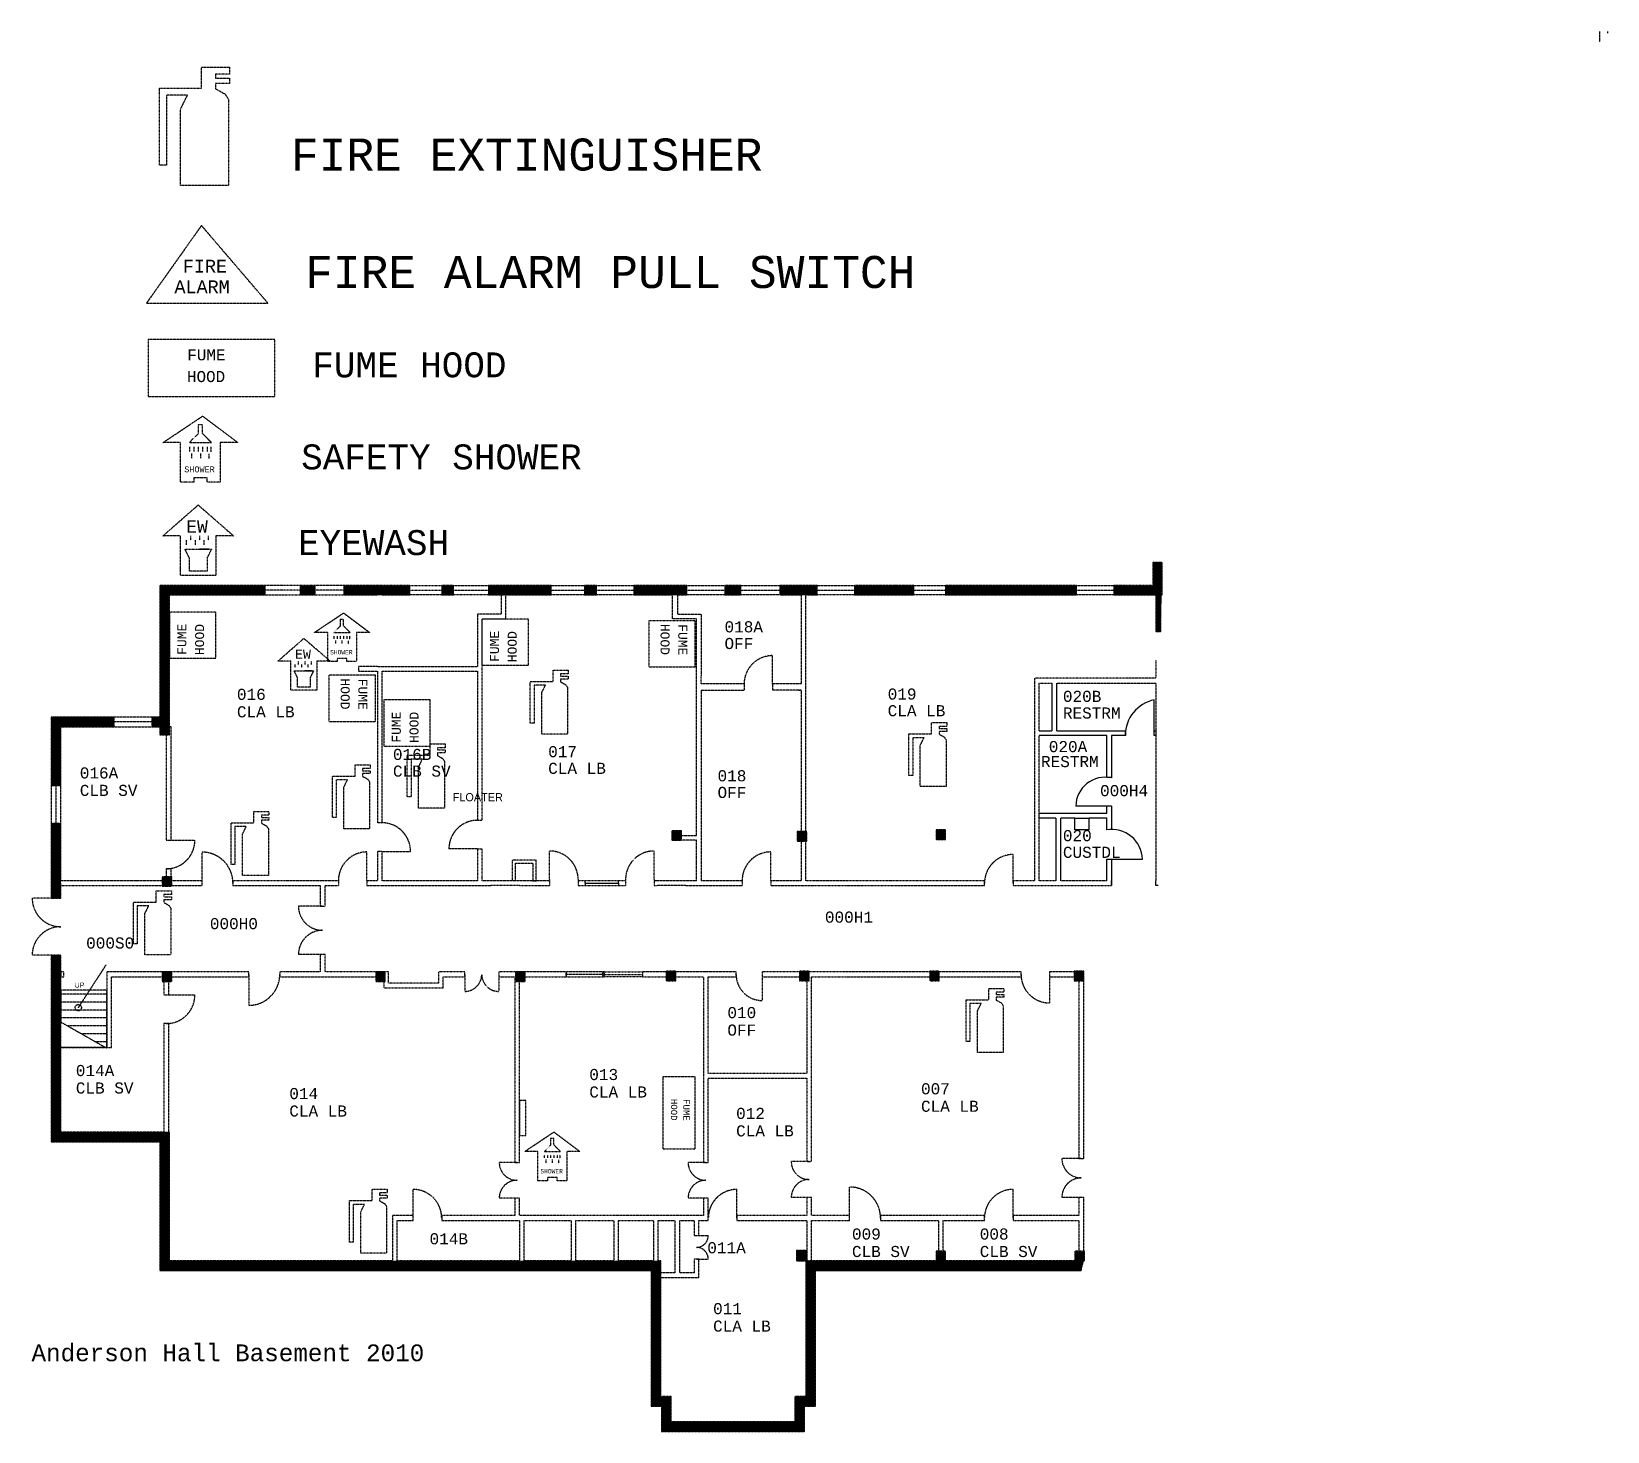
# Model space of a CAD drawing. Extents: x -1212 to 774, y -899 to 865.
import ezdxf

# ---------------------------------------------------------------- set-up
doc = ezdxf.new("R2010")
doc.units = 0
doc.header["$MEASUREMENT"] = 0
doc.linetypes.add('COLDWT', pattern=[0.5, 0.3, -0.075, 0.05, -0.075])
for name, color, linetype in [('BLDG_COLUMNS', 15, 'CONTINUOUS'), ('CORE_ELEMENTS', 8, 'CONTINUOUS'), ('DRAWING_TEXT', 10, 'CONTINUOUS'), ('EYEWASH', 3, 'CONTINUOUS'), ('FIRE_SAFETY', 1, 'CONTINUOUS'), ('FLOOR_PLAN', 5, 'CONTINUOUS'), ('FUME_HOODS', 14, 'CONTINUOUS'), ('ROOM_LABELS', 7, 'CONTINUOUS'), ('SAFETY_SHOWERS', 1, 'CONTINUOUS')]:
    doc.layers.add(name, color=color, linetype=linetype)
doc.styles.add('MONOTXT', font='monotxt.shx')
pattern_1 = [(0, (0, 0), (-4e-16, 0.95999993), [])]

msp = doc.modelspace()

# ---------------------------------------------------------------- texts
at = {"layer": 'DRAWING_TEXT', "linetype": 'Continuous'}
msp.add_text('UP', height=6.4, dxfattribs=at).set_placement((-1158, -339.7))
at = {"layer": 'EYEWASH', "linetype": 'Continuous', "style": 'MONOTXT'}
for s, height, p in [('EW', 15.75, (-1017.4, 233.5)), ('EYEWASH', 31.41, (-876.5, 205.3)), ('EW', 11.58, (-880.3, 74.7))]:
    msp.add_text(s, height=height, dxfattribs=at).set_placement(p)
at = {"layer": 'FIRE_SAFETY', "linetype": 'Continuous', "style": 'MONOTXT'}
for s, height, p in [('FIRE EXTINGUISHER', 40.382, (-885.5, 689.8)), ('FIRE', 16.09, (-1021.6, 561.3)), ('FIRE ALARM PULL SWITCH', 40.382, (-867.5, 541.8)), ('ALARM', 16.09, (-1032.2, 535.3))]:
    msp.add_text(s, height=height, dxfattribs=at).set_placement(p)
at = {"layer": 'FIRE_SAFETY', "linetype": 'Continuous'}
msp.add_text('FLOATER', height=10.24, dxfattribs=at).set_placement((-681.6, -104.9))
at = {"layer": 'FLOOR_PLAN', "linetype": 'Continuous', "style": 'MONOTXT'}
msp.add_text('Anderson Hall Basement 2010 ', height=21.175, dxfattribs=at).set_placement((-1212.3, -810.5))
at = {"layer": 'FUME_HOODS', "linetype": 'Continuous', "style": 'MONOTXT'}
for s, height, p in [('FUME', 13.89, (-1016, 450.7)), ('FUME HOOD', 31.41, (-858.5, 429.3)), ('HOOD', 13.89, (-1016.4, 423.3))]:
    msp.add_text(s, height=height, dxfattribs=at).set_placement(p)
for s, height, rotation, p in [('FUME', 11.32, 90, (-1017.2, 79.6)), ('HOOD', 11.32, 90, (-994.9, 79.3)), ('FUME', 11.32, 90, (-623.3, 70.7)), ('HOOD', 11.32, 90, (-601, 70.3)), ('HOOD', 11.32, 270, (-419.7, 118.6)), ('FUME', 11.32, 270, (-397.4, 118.2)), ('HOOD', 11.32, 270, (-822.7, 49.9)), ('FUME', 11.32, 270, (-800.4, 49.5)), ('FUME', 11.32, 90, (-747, -31.1)), ('HOOD', 11.32, 90, (-724.7, -31.4)), ('HOOD', 7.9, 270, (-406.6, -479.9)), ('FUME', 7.9, 270, (-391, -480.2))]:
    msp.add_text(s, height=height, rotation=rotation, dxfattribs=at).set_placement(p)
at = {"layer": 'ROOM_LABELS', "linetype": 'Continuous', "style": 'MONOTXT'}
for s, p in [('018A', (-339.1, 107.9)), ('OFF ', (-339.1, 86.9)), ('016', (-953.5, 22.8)), ('019', (-133.5, 23.2)), ('020B', (87.3, 20.3)), ('CLA LB', (-953.5, 0.8)), ('CLA LB', (-133.5, 2.2)), ('RESTRM ', (87.3, -0.7)), ('016B', (-756.9, -52.9)), ('017', (-561.3, -49.4)), ('020A', (69.5, -43)), ('CLA LB ', (-561.3, -70.4)), ('RESTRM', (59.7, -61.9)), ('016A', (-1151.5, -76.2)), ('CLB SV ', (-756.9, -73.9)), ('018', (-347.9, -79.8)), ('CLB SV ', (-1151.5, -98.2)), ('OFF ', (-347.9, -100.8)), ('000H4', (134.1, -98.5)), ('020', (87.3, -155.2)), ('CUSTDL', (87.3, -176.2)), ('000H0', (-987.6, -266.1)), ('000H1', (-212.6, -257.9)), ('000S0', (-1143.5, -290.5)), ('010', (-335.5, -378.2)), ('OFF', (-335.5, -400.2)), ('014A', (-1156.5, -451.2)), ('013', (-509.5, -456.2)), ('CLB SV', (-1156.5, -473.2)), ('014', (-887.5, -480.2)), ('CLA LB', (-509.5, -478.2)), ('007', (-91.5, -474.2)), ('CLA LB', (-887.5, -502.2)), ('012', (-324.5, -505.2)), ('CLA LB', (-91.5, -496.2)), ('CLA LB', (-324.5, -527.2)), ('014B', (-710.8, -663.2)), ('009', (-178.5, -657.2)), ('008', (-17.5, -657.2)), ('011A', (-360.8, -674.5)), ('CLB SV', (-178.5, -679.2)), ('CLB SV', (-17.5, -679.2)), ('011', (-353.5, -751.2)), ('CLA LB', (-353.5, -773.2))]:
    msp.add_text(s, height=14, dxfattribs=at).set_placement(p)
at = {"layer": 'SAFETY_SHOWERS', "linetype": 'Continuous', "style": 'MONOTXT'}
for s, height, p in [('SAFETY SHOWER', 31.408, (-872.5, 313.3)), ('SHOWER', 7.41, (-1019.9, 309.6)), ('SHOWER', 5.45, (-836.1, 80.2)), ('SHOWER', 5.45, (-571.1, -573.8))]:
    msp.add_text(s, height=height, dxfattribs=at).set_placement(p)

# ---------------------------------------------------------------- hatches: boundary and pattern name
at = {"layer": 'BLDG_COLUMNS', "linetype": 'Continuous'}
h = msp.add_hatch(dxfattribs=at)
h.set_pattern_fill('_U', color=256, scale=0.96, style=0, pattern_type=0)
h.set_pattern_definition(pattern_1)
h.paths.add_polyline_path([(-1050.5, -9), (-1038.5, -9), (-1038.5, -21), (-1050.5, -21)], flags=16)
h = msp.add_hatch(dxfattribs=at)
h.set_pattern_fill('_U', color=256, scale=0.96, style=0, pattern_type=0)
h.set_pattern_definition(pattern_1)
h.paths.add_polyline_path([(-405.5, -142), (-393.5, -142), (-393.5, -154), (-405.5, -154)], flags=16)
h = msp.add_hatch(dxfattribs=at)
h.set_pattern_fill('_U', color=256, scale=0.96, style=0, pattern_type=0)
h.set_pattern_definition(pattern_1)
h.paths.add_polyline_path([(-235.5, -155), (-247.5, -155), (-247.5, -143), (-235.5, -143)], flags=16)
h = msp.add_hatch(dxfattribs=at)
h.set_pattern_fill('_U', color=256, scale=0.96, style=0, pattern_type=0)
h.set_pattern_definition(pattern_1)
h.paths.add_polyline_path([(-72.5, -153), (-60.5, -153), (-60.5, -141), (-72.5, -141)], flags=16)
h = msp.add_hatch(dxfattribs=at)
h.set_pattern_fill('_U', color=256, scale=0.96, style=0, pattern_type=0)
h.set_pattern_definition(pattern_1)
h.paths.add_polyline_path([(-1035.5, -212), (-1047.5, -212), (-1047.5, -200), (-1035.5, -200)], flags=16)
h = msp.add_hatch(dxfattribs=at)
h.set_pattern_fill('_U', color=256, scale=0.96, style=0, pattern_type=0)
h.set_pattern_definition(pattern_1)
h.paths.add_polyline_path([(-1035.5, -332), (-1047.5, -332), (-1047.5, -320), (-1035.5, -320)], flags=16)
h = msp.add_hatch(dxfattribs=at)
h.set_pattern_fill('_U', color=256, scale=0.96, style=0, pattern_type=0)
h.set_pattern_definition(pattern_1)
h.paths.add_polyline_path([(-766.5, -320), (-778.5, -320), (-778.5, -332), (-766.5, -332)], flags=16)
h = msp.add_hatch(dxfattribs=at)
h.set_pattern_fill('_U', color=256, scale=0.96, style=0, pattern_type=0)
h.set_pattern_definition(pattern_1)
h.paths.add_polyline_path([(-590.5, -332), (-602.5, -332), (-602.5, -320), (-590.5, -320)], flags=16)
h = msp.add_hatch(dxfattribs=at)
h.set_pattern_fill('_U', color=256, scale=0.96, style=0, pattern_type=0)
h.set_pattern_definition(pattern_1)
h.paths.add_polyline_path([(-412.5, -319), (-400.5, -319), (-400.5, -331), (-412.5, -331)], flags=16)
h = msp.add_hatch(dxfattribs=at)
h.set_pattern_fill('_U', color=256, scale=0.96, style=0, pattern_type=0)
h.set_pattern_definition(pattern_1)
h.paths.add_polyline_path([(-244.5, -331), (-244.5, -319), (-232.5, -319), (-232.5, -331)], flags=16)
h = msp.add_hatch(dxfattribs=at)
h.set_pattern_fill('_U', color=256, scale=0.96, style=0, pattern_type=0)
h.set_pattern_definition(pattern_1)
h.paths.add_polyline_path([(-68.5, -331), (-80.5, -331), (-80.5, -319), (-68.5, -319)], flags=16)
h = msp.add_hatch(dxfattribs=at)
h.set_pattern_fill('_U', color=256, scale=0.96, style=0, pattern_type=0)
h.set_pattern_definition(pattern_1)
h.paths.add_polyline_path([(-80.5, -331), (-80.5, -319), (-68.5, -319), (-68.5, -331)], flags=16)
h = msp.add_hatch(dxfattribs=at)
h.set_pattern_fill('_U', color=256, scale=0.96, style=0, pattern_type=0)
h.set_pattern_definition(pattern_1)
h.paths.add_polyline_path([(113.5, -319), (113.5, -331), (101.5, -331), (101.5, -319)], flags=16)
h = msp.add_hatch(dxfattribs=at)
h.set_pattern_fill('_U', color=256, scale=0.96, style=0, pattern_type=0)
h.set_pattern_definition(pattern_1)
h.paths.add_polyline_path([(-248.5, -671), (-235.5, -671), (-235.5, -684), (-248.5, -684)], flags=16)
h = msp.add_hatch(dxfattribs=at)
h.set_pattern_fill('_U', color=256, scale=0.96, style=0, pattern_type=0)
h.set_pattern_definition(pattern_1)
h.paths.add_polyline_path([(-60.5, -684), (-60.5, -672), (-72.5, -672), (-72.5, -684)], flags=16)
h = msp.add_hatch(dxfattribs=at)
h.set_pattern_fill('_U', color=256, scale=0.96, style=0, pattern_type=0)
h.set_pattern_definition(pattern_1)
h.paths.add_polyline_path([(114.5, -684), (114.5, -672), (102.5, -672), (102.5, -684)], flags=16)
at = {"layer": 'FLOOR_PLAN', "linetype": 'Continuous'}
h = msp.add_hatch(dxfattribs=at)
h.set_pattern_fill('_U', color=256, scale=0.96, style=0, pattern_type=0)
h.set_pattern_definition(pattern_1)
h.paths.add_polyline_path([(151.5, 167), (200.5, 167), (200.5, 196), (212.5, 196), (210.5, 109), (204.5, 109), (204.5, 155), (151.5, 155)], flags=16)
h = msp.add_hatch(dxfattribs=at)
h.set_pattern_fill('_U', color=256, scale=0.96, style=0, pattern_type=0)
h.set_pattern_definition(pattern_1)
h.paths.add_polyline_path([(-1050.5, 167), (-918.5, 167), (-918.5, 155), (-1038.5, 155), (-1038.5, -11), (-1042.5, -11), (-1060.5, -11), (-1060.5, 1), (-1050.5, 1)], flags=16)
h = msp.add_hatch(dxfattribs=at)
h.set_pattern_fill('_U', color=256, scale=0.96, style=0, pattern_type=0)
h.set_pattern_definition(pattern_1)
h.paths.add_polyline_path([(-873.5, 155), (-873.5, 167), (-855.5, 167), (-855.5, 155)], flags=16)
h = msp.add_hatch(dxfattribs=at)
h.set_pattern_fill('_U', color=256, scale=0.96, style=0, pattern_type=0)
h.set_pattern_definition(pattern_1)
h.paths.add_polyline_path([(-735.5, 155), (-770.5, 155), (-773.5, 155), (-776.5, 155), (-818.5, 155), (-818.5, 167), (-773.5, 167), (-735.5, 167)], flags=16)
h = msp.add_hatch(dxfattribs=at)
h.set_pattern_fill('_U', color=256, scale=0.96, style=0, pattern_type=0)
h.set_pattern_definition(pattern_1)
h.paths.add_polyline_path([(-695.5, 167), (-680.5, 167), (-680.5, 155), (-695.5, 155)], flags=16)
h = msp.add_hatch(dxfattribs=at)
h.set_pattern_fill('_U', color=256, scale=0.96, style=0, pattern_type=0)
h.set_pattern_definition(pattern_1)
h.paths.add_polyline_path([(-636.5, 167), (-557.5, 167), (-557.5, 155), (-636.5, 155)], flags=16)
h = msp.add_hatch(dxfattribs=at)
h.set_pattern_fill('_U', color=256, scale=0.96, style=0, pattern_type=0)
h.set_pattern_definition(pattern_1)
h.paths.add_polyline_path([(-515.5, 155), (-515.5, 167), (-500.5, 167), (-500.5, 155)], flags=16)
h = msp.add_hatch(dxfattribs=at)
h.set_pattern_fill('_U', color=256, scale=0.96, style=0, pattern_type=0)
h.set_pattern_definition(pattern_1)
h.paths.add_polyline_path([(-453.5, 167), (-386.5, 167), (-386.5, 155), (-453.5, 155)], flags=16)
h = msp.add_hatch(dxfattribs=at)
h.set_pattern_fill('_U', color=256, scale=0.96, style=0, pattern_type=0)
h.set_pattern_definition(pattern_1)
h.paths.add_polyline_path([(-338.5, 167), (-318.5, 167), (-318.5, 155), (-338.5, 155)], flags=16)
h = msp.add_hatch(dxfattribs=at)
h.set_pattern_fill('_U', color=256, scale=0.96, style=0, pattern_type=0)
h.set_pattern_definition(pattern_1)
h.paths.add_polyline_path([(-269.5, 167), (-222.5, 167), (-222.5, 155), (-269.5, 155)], flags=16)
h = msp.add_hatch(dxfattribs=at)
h.set_pattern_fill('_U', color=256, scale=0.96, style=0, pattern_type=0)
h.set_pattern_definition(pattern_1)
h.paths.add_polyline_path([(-175.5, 167), (-100.5, 167), (-100.5, 155), (-175.5, 155)], flags=16)
h = msp.add_hatch(dxfattribs=at)
h.set_pattern_fill('_U', color=256, scale=0.96, style=0, pattern_type=0)
h.set_pattern_definition(pattern_1)
h.paths.add_polyline_path([(104.5, 155), (-60.5, 155), (-60.5, 167), (104.5, 167)], flags=16)
h = msp.add_hatch(dxfattribs=at)
h.set_pattern_fill('_U', color=256, scale=0.96, style=0, pattern_type=0)
h.set_pattern_definition(pattern_1)
h.paths.add_polyline_path([(-1108.5, -11), (-1175.5, -11), (-1175.5, -85), (-1187.5, -85), (-1187.5, 1), (-1108.5, 1)], flags=16)
h = msp.add_hatch(dxfattribs=at)
h.set_pattern_fill('_U', color=256, scale=0.96, style=0, pattern_type=0)
h.set_pattern_definition(pattern_1)
h.paths.add_polyline_path([(-1175.5, -227), (-1175.5, -133), (-1187.5, -133), (-1187.5, -227)], flags=16)
h = msp.add_hatch(dxfattribs=at)
h.set_pattern_fill('_U', color=256, scale=0.96, style=0, pattern_type=0)
h.set_pattern_definition(pattern_1)
h.paths.add_polyline_path([(-1187.5, -323), (-1187.5, -299), (-1175.5, -299), (-1175.5, -323)], flags=16)
h = msp.add_hatch(dxfattribs=at)
h.set_pattern_fill('_U', color=256, scale=0.96, style=0, pattern_type=0)
h.set_pattern_definition(pattern_1)
h.paths.add_polyline_path([(-1038.5, -522), (-1038.5, -684), (-1050.5, -696), (-1050.5, -534), (-1187.5, -534), (-1187.5, -415), (-1187.5, -323), (-1175.5, -323), (-1175.5, -415), (-1175.5, -522), (-1045.5, -522), (-1042.5, -522), (-1039.5, -522)], flags=16)
h = msp.add_hatch(dxfattribs=at)
h.set_pattern_fill('_U', color=256, scale=0.96, style=0, pattern_type=0)
h.set_pattern_definition(pattern_1)
h.paths.add_polyline_path([(-419.5, -699), (-419.5, -684), (-1038.5, -684), (-1050.5, -696), (-431.5, -696)], flags=16)
h = msp.add_hatch(dxfattribs=at)
h.set_pattern_fill('_U', color=256, scale=0.96, style=0, pattern_type=0)
h.set_pattern_definition(pattern_1)
h.paths.add_polyline_path([(-224.5, -696), (-229.5, -684), (-236.5, -684), (-236.5, -855), (-250.5, -855), (-250.5, -887), (-406.5, -887), (-406.5, -855), (-419.5, -855), (-419.5, -699), (-431.5, -696), (-431.5, -867), (-418.5, -867), (-418.5, -899), (-238.5, -899), (-238.5, -867), (-224.5, -867)], flags=16)
h = msp.add_hatch(dxfattribs=at)
h.set_pattern_fill('_U', color=256, scale=0.96, style=0, pattern_type=0)
h.set_pattern_definition(pattern_1)
h.paths.add_polyline_path([(110.5, -684), (110.5, -696), (-224.5, -696), (-229.5, -684), (107.5, -684)], flags=16)
h = msp.add_hatch(dxfattribs=at)
h.set_pattern_fill('_U', color=256, scale=0.96, style=0, pattern_type=0)
h.set_pattern_definition(pattern_1)
h.paths.add_polyline_path([(113.5, -684), (107.5, -684), (110.5, -696)], flags=16)

# ---------------------------------------------------------------- linework, layer by layer
at = {"layer": 'BLDG_COLUMNS', "linetype": 'COLDWT'}
for p, q in [((-235.5, -143), (-247.5, -143)), ((-247.5, -143), (-247.5, -155)), ((-247.5, -155), (-235.5, -155)), ((-235.5, -155), (-235.5, -143))]:
    msp.add_line(p, q, dxfattribs=at)
for points in [[(-1050.5, -21), (-1038.5, -21), (-1038.5, -9), (-1050.5, -9), (-1050.5, -21)], [(-405.5, -154), (-393.5, -154), (-393.5, -142), (-405.5, -142), (-405.5, -154)], [(-72.5, -153), (-60.5, -153), (-60.5, -141), (-72.5, -141), (-72.5, -153)], [(-1047.5, -212), (-1035.5, -212), (-1035.5, -200), (-1047.5, -200), (-1047.5, -212)], [(-1047.5, -332), (-1035.5, -332), (-1035.5, -320), (-1047.5, -320), (-1047.5, -332)], [(-778.5, -332), (-766.5, -332), (-766.5, -320), (-778.5, -320), (-778.5, -332)], [(-602.5, -332), (-590.5, -332), (-590.5, -320), (-602.5, -320), (-602.5, -332)], [(-412.5, -331), (-400.5, -331), (-400.5, -319), (-412.5, -319), (-412.5, -331)], [(-244.5, -331), (-232.5, -331), (-232.5, -319), (-244.5, -319), (-244.5, -331)], [(-80.5, -331), (-68.5, -331), (-68.5, -319), (-80.5, -319), (-80.5, -331)], [(101.5, -331), (113.5, -331), (113.5, -319), (101.5, -319), (101.5, -331)], [(-248.5, -684), (-235.5, -684), (-235.5, -671), (-248.5, -671), (-248.5, -684)], [(-72.5, -684), (-60.5, -684), (-60.5, -672), (-72.5, -672), (-72.5, -684)], [(102.5, -684), (114.5, -684), (114.5, -672), (102.5, -672), (102.5, -684)]]:
    msp.add_lwpolyline(points, dxfattribs=at)
at = {"layer": 'CORE_ELEMENTS', "color": 8, "linetype": 'COLDWT'}
for p, q in [((763.5, 865), (763.5, 852.1)), ((773.5, 865), (773.5, 862.8))]:
    msp.add_line(p, q, dxfattribs=at)
at = {"layer": 'CORE_ELEMENTS', "linetype": 'COLDWT'}
for p, q in [((-1117.5, -343), (-1175.5, -343)), ((-1175.5, -343), (-1175.5, -383)), ((-1117.5, -348), (-1175.5, -348)), ((-1117.5, -416), (-1117.5, -343)), ((-1117.5, -358), (-1175.5, -358)), ((-1117.5, -368), (-1175.5, -368)), ((-1117.5, -378), (-1175.5, -378)), ((-1175.5, -383), (-1117.5, -416)), ((-1117.5, -388), (-1166.7, -388)), ((-1117.5, -398), (-1149.1, -398)), ((-1117.5, -408), (-1131.6, -408))]:
    msp.add_line(p, q, dxfattribs=at)
at = {"layer": 'DRAWING_TEXT', "linetype": 'COLDWT'}
for p, q in [((-589.5, -482), (-597.5, -482)), ((-597.5, -482), (-597.5, -526)), ((-589.5, -526), (-589.5, -482)), ((-597.5, -526), (-589.5, -526))]:
    msp.add_line(p, q, dxfattribs=at)
at = {"layer": 'EYEWASH', "linetype": 'COLDWT'}
for p, q in [((-1046.7, 229.5), (-1002.3, 268.4)), ((-1002.3, 268.4), (-957.8, 229.5)), ((-1024.5, 229.5), (-1046.7, 229.5)), ((-1024.5, 185), (-1024.5, 229.5)), ((-1017, 218.4), (-1017, 223.9)), ((-1011.4, 223.9), (-1011.4, 229.5)), ((-1005.9, 218.4), (-1005.9, 223.9)), ((-1000.3, 223.9), (-1000.3, 229.5)), ((-994.7, 218.4), (-994.7, 223.9)), ((-989.2, 223.9), (-989.2, 229.5)), ((-957.8, 229.5), (-980, 229.5)), ((-980, 229.5), (-980, 179.4)), ((-1013.4, 201.7), (-1018.9, 212.8)), ((-1018.9, 212.8), (-1002.3, 212.8)), ((-1013.4, 185), (-1013.4, 201.7)), ((-1002.3, 212.8), (-991.1, 212.8)), ((-987.9, 212.8), (-1000.4, 212.8)), ((-1000.4, 212.8), (-999, 212.8)), ((-999, 212.8), (-996.2, 212.8)), ((-996.2, 212.8), (-993.9, 212.8)), ((-993.9, 212.8), (-992.1, 212.8)), ((-992.1, 212.8), (-990.2, 212.8)), ((-991.1, 212.8), (-987.9, 212.8)), ((-985.6, 212.8), (-991.1, 201.7)), ((-991.1, 201.7), (-991.1, 185)), ((-990.2, 212.8), (-987.4, 212.8)), ((-987.4, 212.8), (-986, 212.8)), ((-986, 212.8), (-985.6, 212.8)), ((-1024.5, 179.4), (-1024.5, 190.6)), ((-980, 179.4), (-1024.5, 179.4)), ((-1002.3, 185), (-1013.4, 185)), ((-991.1, 185), (-1002.3, 185)), ((-901.8, 71.7), (-869.2, 100.3)), ((-885.5, 71.7), (-901.8, 71.7)), ((-885.5, 39), (-885.5, 71.7)), ((-880, 63.5), (-880, 67.6)), ((-875.9, 67.6), (-875.9, 71.7)), ((-871.8, 63.5), (-871.8, 67.6)), ((-867.7, 67.6), (-867.7, 71.7)), ((-863.6, 63.5), (-863.6, 67.6)), ((-859.5, 67.6), (-859.5, 71.7)), ((-852.8, 71.7), (-852.8, 34.9)), ((-885.5, 34.9), (-885.5, 43.1)), ((-877.3, 51.3), (-881.4, 59.4)), ((-881.4, 59.4), (-869.2, 59.4)), ((-877.3, 39), (-877.3, 51.3)), ((-869.2, 59.4), (-861, 59.4)), ((-858.6, 59.4), (-867.8, 59.4)), ((-867.8, 59.4), (-866.8, 59.4)), ((-866.8, 59.4), (-864.7, 59.4)), ((-864.7, 59.4), (-863, 59.4)), ((-863, 59.4), (-861.7, 59.4)), ((-861.7, 59.4), (-860.3, 59.4)), ((-861, 59.4), (-858.6, 59.4)), ((-856.9, 59.4), (-861, 51.3)), ((-861, 51.3), (-861, 39)), ((-860.3, 59.4), (-858.3, 59.4)), ((-858.3, 59.4), (-857.2, 59.4)), ((-857.2, 59.4), (-856.9, 59.4)), ((-852.8, 34.9), (-885.5, 34.9)), ((-869.2, 39), (-877.3, 39)), ((-861, 39), (-869.2, 39))]:
    msp.add_line(p, q, dxfattribs=at)
msp.add_lwpolyline([(-869.2, 100.3), (-836.1, 71.9), (-852.8, 71.7)], dxfattribs=at)
at = {"layer": 'FIRE_SAFETY', "linetype": 'COLDWT'}
for p, q in [((-998, 793.7), (-998, 820.1)), ((-998, 820.1), (-962.8, 820.1)), ((-962.8, 820.1), (-962.8, 811.3)), ((-962.8, 811.3), (-980.4, 811.3)), ((-980.4, 811.3), (-980.4, 806.2)), ((-980.4, 806.2), (-970.8, 806.2)), ((-962.8, 799.6), (-980.4, 799.6)), ((-980.4, 799.6), (-980.4, 792.9)), ((-970.8, 806.2), (-964.2, 806.2)), ((-964.2, 806.2), (-962.8, 806.2)), ((-962.8, 806.2), (-962.8, 799.6)), ((-1051, 784.9), (-1051, 793.7)), ((-1051, 793.7), (-998, 793.7)), ((-1051, 696.6), (-1051, 784.9)), ((-1015.7, 784.9), (-1042.1, 784.9)), ((-1042.1, 784.9), (-1042.1, 696.6)), ((-1024.5, 767.2), (-1015.7, 784.9)), ((-980.4, 792.9), (-968.6, 786.3)), ((-968.6, 786.3), (-964.2, 779.7)), ((-964.2, 779.7), (-964.2, 670.9)), ((-1024.5, 679), (-1024.5, 767.2)), ((-1042.1, 696.6), (-1051, 696.6)), ((-1024.5, 670.9), (-1024.5, 679)), ((-964.2, 670.9), (-1024.5, 670.9)), ((-998.1, 620.6), (-1067.4, 522.8)), ((-914.5, 522.8), (-998.7, 621.2)), ((-1067.4, 522.8), (-914.5, 522.8)), ((-802.7, 107.8), (-802.7, 71)), ((-555.2, 46), (-555.2, 60.3)), ((-555.2, 60.3), (-536.1, 60.3)), ((-536.1, 60.3), (-536.1, 55.5)), ((-583.8, 41.2), (-583.8, 46)), ((-583.8, 46), (-555.2, 46)), ((-583.8, -6.5), (-583.8, 41.2)), ((-564.7, 41.2), (-579, 41.2)), ((-579, 41.2), (-579, -6.5)), ((-569.5, 31.7), (-564.7, 41.2)), ((-536.1, 55.5), (-545.7, 55.5)), ((-545.7, 55.5), (-545.7, 52.7)), ((-545.7, 52.7), (-540.5, 52.7)), ((-536.1, 49.1), (-545.7, 49.1)), ((-545.7, 49.1), (-545.7, 45.6)), ((-545.7, 45.6), (-539.3, 42)), ((-540.5, 52.7), (-536.9, 52.7)), ((-539.3, 42), (-536.9, 38.4)), ((-536.9, 52.7), (-536.1, 52.7)), ((-536.1, 52.7), (-536.1, 49.1)), ((-569.5, -16), (-569.5, 31.7)), ((-536.9, 38.4), (-536.9, -20.4)), ((-579, -6.5), (-583.8, -6.5)), ((-569.5, -20.4), (-569.5, -16)), ((-78.2, -20), (-78.2, -5.7)), ((-78.2, -5.7), (-59.1, -5.7)), ((-59.1, -10.5), (-68.7, -10.5)), ((-68.7, -10.5), (-68.7, -13.3)), ((-68.7, -13.3), (-63.5, -13.3)), ((-59.1, -16.9), (-68.7, -16.9)), ((-68.7, -16.9), (-68.7, -20.4)), ((-63.5, -13.3), (-59.9, -13.3)), ((-59.9, -13.3), (-59.1, -13.3)), ((-59.1, -5.7), (-59.1, -10.5)), ((-59.1, -13.3), (-59.1, -16.9)), ((-710.2, -47), (-710.2, -32.7)), ((-710.2, -32.7), (-691.1, -32.7)), ((-691.1, -37.5), (-700.7, -37.5)), ((-700.7, -37.5), (-700.7, -40.3)), ((-691.1, -32.7), (-691.1, -37.5)), ((-536.9, -20.4), (-569.5, -20.4)), ((-106.8, -24.8), (-106.8, -20)), ((-106.8, -20), (-78.2, -20)), ((-106.8, -72.5), (-106.8, -24.8)), ((-87.7, -24.8), (-102, -24.8)), ((-102, -24.8), (-102, -72.5)), ((-92.5, -34.3), (-87.7, -24.8)), ((-92.5, -82), (-92.5, -34.3)), ((-68.7, -20.4), (-62.3, -24)), ((-62.3, -24), (-59.9, -27.6)), ((-59.9, -27.6), (-59.9, -86.4)), ((-804.6, -73.1), (-804.6, -58.8)), ((-804.6, -58.8), (-785.5, -58.8)), ((-785.5, -58.8), (-785.5, -63.6)), ((-738.8, -51.8), (-738.8, -47)), ((-738.8, -47), (-710.2, -47)), ((-738.8, -99.5), (-738.8, -51.8)), ((-719.7, -51.8), (-734, -51.8)), ((-734, -51.8), (-734, -99.5)), ((-724.5, -61.3), (-719.7, -51.8)), ((-700.7, -40.3), (-695.5, -40.3)), ((-691.1, -43.9), (-700.7, -43.9)), ((-700.7, -43.9), (-700.7, -47.4)), ((-700.7, -47.4), (-694.3, -51)), ((-695.5, -40.3), (-691.9, -40.3)), ((-694.3, -51), (-691.9, -54.6)), ((-691.9, -40.3), (-691.1, -40.3)), ((-691.9, -54.6), (-691.9, -113.4)), ((-691.1, -40.3), (-691.1, -43.9)), ((-833.2, -73.1), (-804.6, -73.1)), ((-833.2, -77.9), (-833.2, -73.1)), ((-833.2, -125.5), (-833.2, -77.9)), ((-814.1, -77.9), (-828.4, -77.9)), ((-828.4, -77.9), (-828.4, -125.5)), ((-818.9, -87.4), (-814.1, -77.9)), ((-785.5, -63.6), (-795.1, -63.6)), ((-795.1, -63.6), (-795.1, -66.4)), ((-795.1, -66.4), (-789.9, -66.4)), ((-785.5, -69.9), (-795.1, -69.9)), ((-795.1, -69.9), (-795.1, -73.5)), ((-795.1, -73.5), (-788.7, -77.1)), ((-789.9, -66.4), (-786.3, -66.4)), ((-788.7, -77.1), (-786.3, -80.7)), ((-786.3, -66.4), (-785.5, -66.4)), ((-785.5, -66.4), (-785.5, -69.9)), ((-724.5, -109), (-724.5, -61.3)), ((-102, -72.5), (-106.8, -72.5)), ((-818.9, -135.1), (-818.9, -87.4)), ((-786.3, -80.7), (-786.3, -139.5)), ((-92.5, -86.4), (-92.5, -82)), ((-59.9, -86.4), (-92.5, -86.4)), ((-932.2, -132), (-932.2, -117.7)), ((-932.2, -117.7), (-913.1, -117.7)), ((-913.1, -117.7), (-913.1, -122.5)), ((-734, -99.5), (-738.8, -99.5)), ((-724.5, -113.4), (-724.5, -109)), ((-691.9, -113.4), (-724.5, -113.4)), ((-960.8, -136.8), (-960.8, -132)), ((-960.8, -132), (-932.2, -132)), ((-960.8, -184.5), (-960.8, -136.8)), ((-941.7, -136.8), (-956, -136.8)), ((-956, -136.8), (-956, -184.5)), ((-946.5, -146.3), (-941.7, -136.8)), ((-913.1, -122.5), (-922.7, -122.5)), ((-922.7, -122.5), (-922.7, -125.3)), ((-922.7, -125.3), (-917.5, -125.3)), ((-913.1, -128.9), (-922.7, -128.9)), ((-922.7, -128.9), (-922.7, -132.4)), ((-922.7, -132.4), (-916.3, -136)), ((-917.5, -125.3), (-913.9, -125.3)), ((-916.3, -136), (-913.9, -139.6)), ((-913.9, -125.3), (-913.1, -125.3)), ((-913.1, -125.3), (-913.1, -128.9)), ((-828.4, -125.5), (-833.2, -125.5)), ((-818.9, -139.5), (-818.9, -135.1)), ((-946.5, -194), (-946.5, -146.3)), ((-913.9, -139.6), (-913.9, -198.4)), ((-786.3, -139.5), (-818.9, -139.5)), ((-956, -184.5), (-960.8, -184.5)), ((-946.5, -198.4), (-946.5, -194)), ((-913.9, -198.4), (-946.5, -198.4)), ((-1055.2, -232), (-1055.2, -217.7)), ((-1055.2, -217.7), (-1036.1, -217.7)), ((-1036.1, -217.7), (-1036.1, -222.5)), ((-1083.8, -236.8), (-1083.8, -232)), ((-1083.8, -232), (-1055.2, -232)), ((-1083.8, -284.5), (-1083.8, -236.8)), ((-1064.7, -236.8), (-1079, -236.8)), ((-1079, -236.8), (-1079, -284.5)), ((-1069.5, -246.3), (-1064.7, -236.8)), ((-1036.1, -222.5), (-1045.7, -222.5)), ((-1045.7, -222.5), (-1045.7, -225.3)), ((-1045.7, -225.3), (-1040.5, -225.3)), ((-1036.1, -228.9), (-1045.7, -228.9)), ((-1045.7, -228.9), (-1045.7, -232.4)), ((-1045.7, -232.4), (-1039.3, -236)), ((-1040.5, -225.3), (-1036.9, -225.3)), ((-1039.3, -236), (-1036.9, -239.6)), ((-1036.9, -225.3), (-1036.1, -225.3)), ((-1036.1, -225.3), (-1036.1, -228.9)), ((-1069.5, -294), (-1069.5, -246.3)), ((-1036.9, -239.6), (-1036.9, -298.4)), ((-1079, -284.5), (-1083.8, -284.5)), ((-1069.5, -298.4), (-1069.5, -294)), ((-1036.9, -298.4), (-1069.5, -298.4)), ((-34.8, -359.8), (-34.8, -355)), ((-34.8, -355), (-6.2, -355)), ((-6.2, -355), (-6.2, -340.7)), ((-6.2, -340.7), (12.9, -340.7)), ((12.9, -345.5), (3.3, -345.5)), ((3.3, -345.5), (3.3, -348.3)), ((3.3, -348.3), (8.5, -348.3)), ((12.9, -351.9), (3.3, -351.9)), ((3.3, -351.9), (3.3, -355.4)), ((3.3, -355.4), (9.7, -359)), ((8.5, -348.3), (12.1, -348.3)), ((12.1, -348.3), (12.9, -348.3)), ((12.9, -340.7), (12.9, -345.5)), ((12.9, -348.3), (12.9, -351.9)), ((-34.8, -407.5), (-34.8, -359.8)), ((-15.7, -359.8), (-30, -359.8)), ((-30, -359.8), (-30, -407.5)), ((-20.5, -369.3), (-15.7, -359.8)), ((-20.5, -417), (-20.5, -369.3)), ((9.7, -359), (12.1, -362.6)), ((12.1, -362.6), (12.1, -421.4)), ((-30, -407.5), (-34.8, -407.5)), ((-20.5, -421.4), (-20.5, -417)), ((12.1, -421.4), (-20.5, -421.4)), ((-783.2, -608), (-783.2, -593.7)), ((-783.2, -593.7), (-764.1, -593.7)), ((-764.1, -593.7), (-764.1, -598.5)), ((-811.8, -612.8), (-811.8, -608)), ((-811.8, -608), (-783.2, -608)), ((-811.8, -660.5), (-811.8, -612.8)), ((-792.7, -612.8), (-807, -612.8)), ((-807, -612.8), (-807, -660.5)), ((-797.5, -622.3), (-792.7, -612.8)), ((-764.1, -598.5), (-773.7, -598.5)), ((-773.7, -598.5), (-773.7, -601.3)), ((-773.7, -601.3), (-768.5, -601.3)), ((-764.1, -604.9), (-773.7, -604.9)), ((-773.7, -604.9), (-773.7, -608.4)), ((-773.7, -608.4), (-767.3, -612)), ((-768.5, -601.3), (-764.9, -601.3)), ((-767.3, -612), (-764.9, -615.6)), ((-764.9, -601.3), (-764.1, -601.3)), ((-764.9, -615.6), (-764.9, -674.4)), ((-764.1, -601.3), (-764.1, -604.9)), ((-797.5, -670), (-797.5, -622.3)), ((-807, -660.5), (-811.8, -660.5)), ((-797.5, -674.4), (-797.5, -670)), ((-764.9, -674.4), (-797.5, -674.4))]:
    msp.add_line(p, q, dxfattribs=at)
at = {"layer": 'FLOOR_PLAN', "linetype": 'COLDWT'}
for p, q in [((212.5, 196), (200.5, 196)), ((-1050.5, 167), (-1050.5, 1)), ((-873.5, 167), (-918.5, 167)), ((-918.5, 167), (-918.5, 155)), ((-873.5, 161), (-918.5, 161)), ((-873.5, 155), (-873.5, 167)), ((-818.5, 167), (-855.5, 167)), ((-855.5, 167), (-855.5, 155)), ((-818.5, 161), (-855.5, 161)), ((-818.5, 155), (-818.5, 167)), ((-735.5, 155), (-735.5, 167)), ((-735.5, 167), (-695.5, 167)), ((-735.5, 161), (-695.5, 161)), ((-695.5, 167), (-695.5, 155)), ((-680.5, 155), (-680.5, 167)), ((-680.5, 167), (-636.5, 167)), ((-680.5, 161), (-636.5, 161)), ((-636.5, 167), (-636.5, 155)), ((-557.5, 155), (-557.5, 167)), ((-557.5, 167), (-515.5, 167)), ((-557.5, 161), (-515.5, 161)), ((-515.5, 167), (-515.5, 155)), ((-500.5, 155), (-500.5, 167)), ((-500.5, 167), (-453.5, 167)), ((-500.5, 161), (-453.5, 161)), ((-453.5, 167), (-453.5, 155)), ((-386.5, 155), (-386.5, 167)), ((-386.5, 167), (-338.5, 167)), ((-386.5, 161), (-338.5, 161)), ((-338.5, 167), (-338.5, 155)), ((-318.5, 155), (-318.5, 167)), ((-318.5, 167), (-269.5, 167)), ((-318.5, 161), (-269.5, 161)), ((-269.5, 167), (-269.5, 155)), ((-269.5, 167), (-269.5, 155)), ((-222.5, 155), (-222.5, 167)), ((-222.5, 167), (-175.5, 167)), ((-222.5, 161), (-175.5, 161)), ((-175.5, 167), (-175.5, 155)), ((-100.5, 155), (-100.5, 167)), ((-100.5, 167), (-60.5, 167)), ((-100.5, 161), (-60.5, 161)), ((-60.5, 167), (-60.5, 155)), ((104.5, 155), (104.5, 167)), ((104.5, 167), (151.5, 167)), ((104.5, 161), (151.5, 161)), ((151.5, 167), (151.5, 155)), ((151.5, 167), (151.5, 155)), ((200.5, 167), (151.5, 167)), ((-1038.5, -11), (-1038.5, 155)), ((-918.5, 155), (-873.5, 155)), ((-855.5, 155), (-818.5, 155)), ((-818.5, 155), (-776.5, 155)), ((-773.5, 155), (-776.5, 155)), ((-770.5, 155), (-773.5, 155)), ((-770.5, 155), (-735.5, 155)), ((-695.5, 155), (-735.5, 155)), ((-636.5, 155), (-680.5, 155)), ((-515.5, 155), (-557.5, 155)), ((-453.5, 155), (-500.5, 155)), ((-407.5, 155), (-410.5, 155)), ((-407.5, 155), (-404.5, 155)), ((-404.5, 155), (-407.5, 155)), ((-398.5, 155), (-386.5, 155)), ((-338.5, 155), (-386.5, 155)), ((-269.5, 155), (-318.5, 155)), ((-269.5, 155), (-242.5, 155)), ((-242.5, 155), (-242.5, 65)), ((-236.5, 155), (-222.5, 155)), ((-236.5, -205), (-236.5, 155)), ((-175.5, 155), (-222.5, 155)), ((-123.5, 155), (-126.5, 155)), ((-120.5, 155), (-123.5, 155)), ((-60.5, 155), (-100.5, 155)), ((151.5, 155), (104.5, 155)), ((151.5, 155), (204.5, 155)), ((204.5, 155), (204.5, 109)), ((210.5, 109), (210.5, 155)), ((210.5, 155), (212.5, 155)), ((-650.5, 131), (-650.5, 65)), ((-368.5, 131), (-368.5, 53)), ((204.5, 109), (210.5, 109)), ((-776.5, 65), (-656.5, 65)), ((-656.5, 65), (-650.5, 65)), ((-644.5, -128.9), (-644.5, 65)), ((-374.5, -148), (-374.5, 65)), ((-278.5, 42.6), (-278.5, 78.6)), ((-242.5, 65), (-242.5, 43)), ((204.5, 73), (204.5, 50)), ((-800.5, 59), (-776.5, 59)), ((-776.5, 59), (-776.5, -132)), ((-770.5, -132), (-770.5, 59)), ((-770.5, 59), (-650.5, 59)), ((-650.5, 59), (-650.5, -128.9)), ((-368.5, 43), (-368.5, 53)), ((-314.5, 43), (-368.5, 43)), ((-314.5, 42.6), (-314.5, 35)), ((-242.5, 43), (-278.5, 43)), ((-278.5, 42.6), (-278.5, 35)), ((-242.5, 43), (-245.5, 43)), ((51.5, 50), (51.5, -205)), ((204.5, 50), (51.5, 50)), ((57.5, 44), (73.5, 44)), ((57.5, -16), (57.5, 44)), ((79.5, 44), (204.5, 44)), ((204.5, 44), (204.5, -16)), ((-368.5, 35), (-368.5, -205)), ((-368.5, 35), (-314.5, 35)), ((-242.5, 35), (-278.5, 35)), ((-245.5, 35), (-242.5, 35)), ((-242.5, 35), (-242.5, -205)), ((-1060.5, 1), (-1108.5, 1)), ((-1108.5, 1), (-1108.5, -11)), ((-1060.5, -11), (-1060.5, 1)), ((-1050.5, 1), (-1060.5, 1)), ((-1060.5, -5), (-1108.5, -5)), ((-1108.5, -11), (-1060.5, -11)), ((-1042.5, -11), (-1038.5, -11)), ((-1042.5, -11), (-1042.5, -154)), ((-1036.5, -11), (-1042.5, -11)), ((-1036.5, -154), (-1036.5, -11)), ((57.5, -120), (57.5, -22)), ((204.5, -22), (204.5, -67)), ((204.5, -67), (204.5, -205)), ((-1175.5, -85), (-1187.5, -85)), ((-1187.5, -85), (-1187.5, -133)), ((-1181.5, -85), (-1181.5, -133)), ((-1175.5, -133), (-1175.5, -85)), ((-1187.5, -133), (-1175.5, -133)), ((-1175.5, -205), (-1175.5, -133)), ((-770.8, -132), (-776.5, -132)), ((-650.4, -128.9), (-644.5, -128.9)), ((57.5, -205), (57.5, -126)), ((-1042.5, -154), (-1036.5, -154)), ((-1042.5, -154), (-1006.5, -154)), ((-393.5, -148), (-374.5, -148)), ((-374.5, -205), (-374.5, -154)), ((-997.5, -208), (-997.5, -169)), ((-789.6, -204.8), (-789.6, -168.8)), ((-776.5, -168), (-776.5, -201)), ((-770.8, -168), (-776.5, -168)), ((-770.8, -168), (-734.8, -168)), ((-770.5, -205), (-770.5, -168)), ((-650.4, -164.9), (-686.4, -164.9)), ((-650.5, -164.9), (-650.5, -197.9)), ((-650.4, -164.9), (-644.5, -164.9)), ((-644.5, -197.9), (-644.5, -164.9)), ((-559.5, -203.6), (-559.5, -167.6)), ((-427.8, -203.6), (-427.8, -167.6)), ((-280.9, -204.8), (-280.9, -168.8)), ((24.5, -208), (24.5, -172)), ((-1036.5, -190), (-1042.5, -190)), ((-1042.5, -190), (-1042.5, -205)), ((-1036.5, -205), (-1036.5, -190)), ((-650.5, -197.9), (-650.5, -205)), ((-644.5, -205), (-644.5, -197.9)), ((-374.5, -185), (-374.5, -181)), ((-1116.5, -205), (-1175.5, -205)), ((-1175.5, -211), (-1080.5, -211)), ((-1080.5, -205), (-1116.5, -205)), ((-1042.5, -205), (-1080.5, -205)), ((-1080.5, -211), (-1042.5, -211)), ((-1042.5, -211), (-997.5, -211)), ((-997.5, -205), (-1036.5, -205)), ((-997.5, -211), (-997.5, -205)), ((-845.5, -205), (-958.5, -205)), ((-958.5, -205), (-958.5, -211)), ((-958.5, -211), (-848.5, -211)), ((-848.5, -211), (-848.5, -237)), ((-825.6, -205), (-845.5, -205)), ((-842.5, -211), (-825.6, -211)), ((-842.5, -237), (-842.5, -211)), ((-825.6, -204.8), (-825.6, -211)), ((-789.6, -204.8), (-789.6, -211)), ((-776.5, -205), (-789.6, -205)), ((-789.6, -211), (-773.5, -211)), ((-776.5, -201), (-776.5, -205)), ((-773.5, -211), (-715.5, -211)), ((-770.5, -205), (-770.5, -201)), ((-650.5, -205), (-770.5, -205)), ((-715.5, -211), (-633.5, -211)), ((-643.5, -205), (-644.5, -205)), ((-574.5, -205), (-643.5, -205)), ((-597.5, -211), (-633.5, -211)), ((-597.5, -211), (-577.5, -211)), ((-577.5, -211), (-559.5, -211)), ((-559.5, -205), (-574.5, -205)), ((-559.5, -203.6), (-559.5, -211)), ((-523.5, -203.6), (-523.5, -211)), ((-463.8, -205), (-523.5, -205)), ((-523.5, -211), (-463.8, -211)), ((-463.8, -203.6), (-463.8, -211)), ((-427.8, -203.6), (-427.8, -211)), ((-423.8, -205), (-427.8, -205)), ((-427.8, -211), (-423.8, -211)), ((-374.5, -205), (-423.8, -205)), ((-387.8, -211), (-423.8, -211)), ((-387.8, -211), (-316.9, -211)), ((-316.9, -205), (-368.5, -205)), ((-316.9, -204.8), (-316.9, -211)), ((-280.9, -204.8), (-280.9, -211)), ((-242.5, -205), (-280.9, -205)), ((-280.9, -211), (-226.5, -211)), ((-247.9, -204.8), (-247.9, -205)), ((-223.5, -205), (-236.5, -205)), ((-226.5, -211), (-167.5, -211)), ((-167.5, -205), (-223.5, -205)), ((-131.5, -205), (-167.5, -205)), ((-167.5, -211), (-131.5, -211)), ((-167.5, -211), (-131.5, -211)), ((-126.5, -205), (-131.5, -205)), ((-131.5, -211), (-123.5, -211)), ((-11.5, -205), (-126.5, -205)), ((-123.5, -211), (-11.5, -211)), ((-11.5, -211), (-11.5, -205)), ((51.5, -205), (24.5, -205)), ((24.5, -205), (24.5, -211)), ((24.5, -211), (54.5, -211)), ((54.5, -211), (148.5, -211)), ((78.5, -205), (57.5, -205)), ((142.5, -205), (84.5, -205)), ((148.5, -211), (148.5, -205)), ((-1175.5, -227), (-1211.5, -227)), ((-845.5, -237), (-876, -237)), ((-848.5, -237), (-842.5, -237)), ((-1175.5, -299), (-1211.5, -299)), ((-845.5, -298), (-876, -298)), ((-842.5, -298), (-848.5, -298)), ((-848.5, -298), (-848.5, -320)), ((-842.5, -320), (-842.5, -298)), ((-1187.5, -323), (-1187.5, -415)), ((-1171.5, -320), (-1175.5, -320)), ((-1175.5, -320), (-1175.5, -323)), ((-1175.5, -323), (-1175.5, -326)), ((-1175.5, -326), (-1171.5, -326)), ((-1171.5, -326), (-1171.5, -320)), ((-1114.5, -320), (-1117.5, -320)), ((-1117.5, -320), (-1117.5, -326)), ((-1117.5, -326), (-1117.5, -415)), ((-1042.5, -320), (-1114.5, -320)), ((-1111.5, -326), (-1045.5, -326)), ((-1111.5, -415), (-1111.5, -326)), ((-1045.5, -326), (-1045.5, -349)), ((-938.5, -320), (-1042.5, -320)), ((-1039.5, -326), (-938.5, -326)), ((-1039.5, -349), (-1039.5, -326)), ((-938.5, -326), (-938.5, -320)), ((-938.5, -323), (-938.5, -362)), ((-848.5, -320), (-899.5, -320)), ((-899.5, -320), (-899.5, -326)), ((-899.5, -326), (-845.5, -326)), ((-845.5, -326), (-768.5, -326)), ((-762.5, -320), (-842.5, -320)), ((-768.5, -326), (-768.5, -340)), ((-762.5, -334), (-762.5, -320)), ((-699.5, -334), (-762.5, -334)), ((-699.5, -320), (-699.5, -334)), ((-666.5, -320), (-699.5, -320)), ((-693.5, -340), (-693.5, -326)), ((-693.5, -326), (-666.5, -326)), ((-666.5, -326), (-666.5, -320)), ((-666.5, -323), (-666.5, -344.5)), ((-600.5, -320), (-623.5, -320)), ((-623.5, -320), (-623.5, -326)), ((-623.5, -323), (-623.5, -344.5)), ((-623.5, -326), (-603.5, -326)), ((-603.5, -326), (-603.5, -451)), ((-538.5, -320), (-600.5, -320)), ((-597.5, -451), (-597.5, -326)), ((-597.5, -326), (-538.5, -326)), ((-538.5, -326), (-538.5, -320)), ((-492.5, -320), (-538.5, -320)), ((-538.5, -320), (-538.5, -326)), ((-492.5, -323), (-538.5, -323)), ((-538.5, -326), (-492.5, -326)), ((-492.5, -320), (-492.5, -326)), ((-490.5, -320), (-492.5, -320)), ((-492.5, -326), (-492.5, -320)), ((-492.5, -326), (-490.5, -326)), ((-490.5, -326), (-490.5, -320)), ((-490.5, -326), (-490.5, -320)), ((-490.5, -320), (-442.5, -320)), ((-490.5, -323), (-442.5, -323)), ((-442.5, -326), (-490.5, -326)), ((-362.5, -320), (-442.5, -320)), ((-442.5, -320), (-442.5, -326)), ((-442.5, -320), (-442.5, -326)), ((-442.5, -326), (-365.5, -326)), ((-365.5, -326), (-365.5, -451)), ((-324.5, -320), (-362.5, -320)), ((-359.5, -448), (-359.5, -326)), ((-359.5, -326), (-324.5, -326)), ((-324.5, -326), (-324.5, -320)), ((-232.5, -320), (-291.5, -320)), ((-291.5, -320), (-291.5, -326)), ((-291.5, -323), (-291.5, -356)), ((-291.5, -326), (-235.5, -326)), ((-235.5, -326), (-235.5, -448)), ((34.5, -320), (-232.5, -320)), ((-229.5, -451), (-229.5, -326)), ((-229.5, -326), (34.5, -326)), ((34.5, -326), (34.5, -320)), ((110.5, -320), (70.5, -320)), ((70.5, -320), (70.5, -326)), ((70.5, -323), (70.5, -359)), ((70.5, -326), (107.5, -326)), ((107.5, -326), (107.5, -555)), ((113.5, -555), (113.5, -326)), ((-1045.5, -349), (-1039.5, -349)), ((-1042.5, -349), (-1006.5, -349)), ((-768.5, -340), (-693.5, -340)), ((-1039.5, -385), (-1045.5, -385)), ((-1045.5, -385), (-1045.5, -522)), ((-1039.5, -522), (-1039.5, -385)), ((-1187.5, -415), (-1187.5, -534)), ((-1175.5, -522), (-1175.5, -415)), ((-1117.5, -415), (-1175.5, -415)), ((-1175.5, -415), (-1111.5, -415)), ((-603.5, -451), (-603.5, -560)), ((-597.5, -560), (-597.5, -451)), ((-365.5, -451), (-365.5, -560)), ((-235.5, -448), (-359.5, -448)), ((-359.5, -560), (-359.5, -454)), ((-359.5, -454), (-235.5, -454)), ((-235.5, -454), (-235.5, -559)), ((-229.5, -559), (-229.5, -451)), ((-1187.5, -534), (-1050.5, -534)), ((-1045.5, -522), (-1175.5, -522)), ((-1050.5, -534), (-1050.5, -696)), ((-1050.5, -534), (-1050.5, -539)), ((-1045.5, -522), (-1042.5, -522)), ((-1042.5, -522), (-1039.5, -522)), ((-1038.5, -522), (-1039.5, -522)), ((-1038.5, -684), (-1038.5, -522)), ((110.5, -555), (86, -555)), ((107.5, -555), (113.5, -555)), ((-600.5, -560), (-623, -560)), ((-603.5, -560), (-597.5, -560)), ((-362.5, -560), (-385, -560)), ((-365.5, -560), (-359.5, -560)), ((-232.5, -559), (-255, -559)), ((-235.5, -559), (-229.5, -559)), ((-731.5, -630), (-731.5, -594)), ((-323.5, -630), (-323.5, -594)), ((-181.5, -630), (-181.5, -591)), ((24.5, -630), (24.5, -594)), ((-600.5, -605), (-623, -605)), ((-597.5, -605), (-603.5, -605)), ((-603.5, -605), (-603.5, -627)), ((-597.5, -627), (-597.5, -605)), ((-362.5, -605), (-385, -605)), ((-359.5, -605), (-365.5, -605)), ((-365.5, -605), (-365.5, -627)), ((-359.5, -627), (-359.5, -605)), ((-232.5, -604), (-255, -604)), ((-229.5, -604), (-235.5, -604)), ((-235.5, -604), (-235.5, -627)), ((-229.5, -627), (-229.5, -604)), ((110.5, -604), (86, -604)), ((113.5, -604), (107.5, -604)), ((107.5, -604), (107.5, -627)), ((113.5, -630), (113.5, -604)), ((-757.5, -627), (-757.5, -684)), ((-731.5, -627), (-757.5, -627)), ((-751.5, -684), (-751.5, -633)), ((-751.5, -633), (-731.5, -633)), ((-731.5, -633), (-731.5, -627)), ((-603.5, -627), (-695.5, -627)), ((-695.5, -627), (-695.5, -633)), ((-695.5, -633), (-600.5, -633)), ((-600.5, -633), (-597.5, -633)), ((-594.5, -627), (-597.5, -627)), ((-597.5, -633), (-597.5, -684)), ((-529.5, -627), (-594.5, -627)), ((-591.5, -684), (-591.5, -633)), ((-591.5, -633), (-532.5, -633)), ((-532.5, -633), (-532.5, -684)), ((-475.5, -627), (-529.5, -627)), ((-526.5, -684), (-526.5, -633)), ((-526.5, -633), (-478.5, -633)), ((-478.5, -633), (-478.5, -684)), ((-425.5, -627), (-475.5, -627)), ((-472.5, -633), (-428.5, -633)), ((-472.5, -684), (-472.5, -633)), ((-428.5, -633), (-428.5, -684)), ((-398.5, -627), (-425.5, -627)), ((-422.5, -684), (-422.5, -633)), ((-422.5, -633), (-401.5, -633)), ((-401.5, -633), (-401.5, -699)), ((-374.5, -627), (-398.5, -627)), ((-395.5, -633), (-377.5, -633)), ((-395.5, -699), (-395.5, -633)), ((-377.5, -633), (-377.5, -652)), ((-365.5, -627), (-374.5, -627)), ((-371.5, -633), (-362.5, -633)), ((-371.5, -652), (-371.5, -633)), ((-362.5, -633), (-359.5, -633)), ((-359.5, -633), (-359.5, -627)), ((-235.5, -627), (-323.5, -627)), ((-323.5, -627), (-323.5, -633)), ((-323.5, -633), (-235.5, -633)), ((-235.5, -633), (-235.5, -684)), ((-181.5, -627), (-229.5, -627)), ((-229.5, -684), (-229.5, -633)), ((-229.5, -633), (-181.5, -633)), ((-181.5, -633), (-181.5, -627)), ((-66.5, -627), (-142.5, -627)), ((-142.5, -627), (-142.5, -633)), ((-142.5, -633), (-69.5, -633)), ((-69.5, -633), (-69.5, -684)), ((-11.5, -627), (-66.5, -627)), ((-63.5, -684), (-63.5, -633)), ((-63.5, -633), (-11.5, -633)), ((-11.5, -633), (-11.5, -627)), ((107.5, -627), (24.5, -627)), ((24.5, -627), (24.5, -633)), ((24.5, -633), (107.5, -633)), ((107.5, -633), (107.5, -684)), ((113.5, -684), (113.5, -630)), ((-377.5, -652), (-371.5, -652)), ((-374.5, -652), (-359.5, -652)), ((-1038.5, -684), (-1050.5, -696)), ((-757.5, -684), (-1038.5, -684)), ((-597.5, -684), (-751.5, -684)), ((-532.5, -684), (-591.5, -684)), ((-478.5, -684), (-526.5, -684)), ((-428.5, -684), (-472.5, -684)), ((-419.5, -684), (-422.5, -684)), ((-419.5, -684), (-422.5, -684)), ((-419.5, -699), (-419.5, -684)), ((-371.5, -682), (-377.5, -682)), ((-377.5, -682), (-377.5, -699)), ((-374.5, -682), (-359.5, -682)), ((-371.5, -705), (-371.5, -682)), ((-236.5, -684), (-236.5, -855)), ((-235.5, -684), (-236.5, -684)), ((-229.5, -684), (-236.5, -684)), ((-66.5, -684), (-229.5, -684)), ((-224.5, -696), (-229.5, -684)), ((-69.5, -684), (-66.5, -684)), ((-66.5, -696), (-66.5, -684)), ((-66.5, -684), (-63.5, -684)), ((107.5, -684), (110.5, -684)), ((110.5, -684), (113.5, -684)), ((110.5, -684), (110.5, -696)), ((-1050.5, -696), (-754.5, -696)), ((-754.5, -696), (-594.5, -696)), ((-594.5, -696), (-529.5, -696)), ((-529.5, -696), (-475.5, -696)), ((-475.5, -696), (-431.5, -696)), ((-431.5, -696), (-431.5, -867)), ((-401.5, -699), (-419.5, -699)), ((-419.5, -705), (-419.5, -699)), ((-419.5, -855), (-419.5, -705)), ((-419.5, -705), (-398.5, -705)), ((-398.5, -705), (-371.5, -705)), ((-377.5, -699), (-395.5, -699)), ((-224.5, -867), (-224.5, -696)), ((-224.5, -696), (-66.5, -696)), ((-431.5, -867), (-418.5, -867)), ((-406.5, -855), (-419.5, -855)), ((-418.5, -867), (-418.5, -899)), ((-406.5, -887), (-406.5, -855)), ((-236.5, -855), (-250.5, -855)), ((-250.5, -855), (-250.5, -887)), ((-238.5, -867), (-224.5, -867)), ((-238.5, -899), (-238.5, -867)), ((-250.5, -887), (-406.5, -887)), ((-418.5, -899), (-238.5, -899))]:
    msp.add_line(p, q, dxfattribs=at)
at = {"layer": 'FLOOR_PLAN', "linetype": 'Continuous'}
for p, q in [((73.5, 44), (73.5, -16)), ((79.5, -16), (79.5, 44)), ((202.5, -22), (202.5, 23)), ((57.5, -16), (73.5, -16)), ((79.5, -16), (166.5, -16)), ((166.5, -22), (166.5, -16)), ((202.5, -16), (204.5, -16)), ((204.5, -16), (204.5, -22)), ((142.5, -22), (57.5, -22)), ((142.5, -75), (142.5, -22)), ((148.5, -22), (148.5, -75.4)), ((166.5, -22), (148.5, -22)), ((204.5, -22), (202.5, -22)), ((148.5, -75), (142.5, -75)), ((148.5, -111), (103.5, -111)), ((142.5, -120), (142.5, -111)), ((148.5, -111), (148.5, -140.3)), ((78.5, -126), (57.5, -126)), ((78.5, -126), (78.5, -205)), ((84.5, -205), (84.5, -126)), ((102.5, -126), (84.5, -126)), ((102.5, -126), (120.5, -126)), ((120.5, -141), (120.5, -126)), ((142.5, -126), (120.5, -126)), ((142.5, -140.8), (142.5, -126)), ((142.5, -178), (187.5, -178)), ((142.5, -205), (142.5, -178)), ((148.5, -178), (148.5, -211)), ((-514.5, -208.3), (-514.5, -205)), ((-514.5, -208.3), (-472.8, -208.3)), ((-514.5, -208.3), (-514.5, -211.3)), ((-472.8, -208.3), (-472.8, -205)), ((-472.8, -208.3), (-472.8, -211.3)), ((204.5, -211), (204.5, -205)), ((207.5, -211), (204.5, -211))]:
    msp.add_line(p, q, dxfattribs=at)
at = {"layer": 'FLOOR_PLAN', "linetype": 'COLDWT'}
for points in [[(212.5, 155), (212.5, 196), (200.5, 196), (200.5, 167)], [(-1038.5, 155), (-918.5, 155), (-918.5, 167), (-1050.5, 167)], [(-873.5, 167), (-873.5, 155), (-855.5, 155), (-855.5, 167), (-873.5, 167)], [(-773.5, 167), (-818.5, 167), (-818.5, 155)], [(-735.5, 155), (-735.5, 167), (-773.5, 167)], [(-695.5, 167), (-695.5, 155), (-680.5, 155), (-680.5, 167), (-695.5, 167)], [(-636.5, 167), (-636.5, 155), (-557.5, 155), (-557.5, 167), (-636.5, 167)], [(-515.5, 167), (-515.5, 155), (-500.5, 155), (-500.5, 167), (-515.5, 167)], [(-407.5, 167), (-453.5, 167), (-453.5, 155), (-407.5, 155)], [(-386.5, 155), (-386.5, 167), (-407.5, 167)], [(-338.5, 167), (-338.5, 155), (-318.5, 155), (-318.5, 167), (-338.5, 167)], [(-222.5, 155), (-222.5, 167), (-269.5, 167)], [(-123.5, 167), (-175.5, 167), (-175.5, 155), (-123.5, 155)], [(-123.5, 155), (-100.5, 155), (-100.5, 167), (-123.5, 167)], [(-60.5, 167), (-60.5, 155), (104.5, 155), (104.5, 167), (-60.5, 167)], [(-620.5, 155), (-620.5, 131), (-650.5, 131)], [(-644.5, 65), (-644.5, 125), (-614.5, 125), (-614.5, 149), (-614.5, 155)], [(-374.5, 65), (-374.5, 125), (-404.5, 125), (-404.5, 155)], [(-398.5, 155), (-398.5, 131), (-368.5, 131)], [(-776.5, 65), (-800.5, 65), (-800.5, 59)], [(-1175.5, -11), (-1108.5, -11), (-1108.5, 1), (-1187.5, 1)], [(-1187.5, 1), (-1187.5, -85), (-1175.5, -85), (-1175.5, -11)], [(-1060.5, 1), (-1060.5, -11), (-1042.5, -11)], [(-1175.5, -133), (-1187.5, -133), (-1187.5, -208)], [(-374.5, -154), (-393.5, -154), (-393.5, -148)], [(-602.5, -205), (-602.5, -183), (-580.5, -183), (-580.5, -205), (-576.5, -205), (-576.5, -179), (-602.5, -179), (-606.5, -179), (-606.5, -205)], [(-1187.5, -208), (-1187.5, -227), (-1175.5, -227), (-1175.5, -208)], [(-1175.5, -323), (-1175.5, -299), (-1187.5, -299), (-1187.5, -323), (-1175.5, -323)], [(-1175.5, -415), (-1175.5, -323), (-1187.5, -323)], [(-66.5, -696), (110.5, -696), (110.5, -684), (-66.5, -684), (-66.5, -696)]]:
    msp.add_lwpolyline(points, dxfattribs=at)
at = {"layer": 'FLOOR_PLAN', "linetype": 'Continuous'}
for points in [[(57.5, -126), (57.5, -120), (142.5, -120)], [(120.5, -141), (102.5, -141), (102.5, -126)]]:
    msp.add_lwpolyline(points, dxfattribs=at)
at = {"layer": 'FLOOR_PLAN', "linetype": 'COLDWT'}
for centre, radius, start, end in [((-278.5, 42.6), 36, 90, 180), ((-770.8, -168), 36, 0, 90), ((-650.4, -164.9), 36, 90, 180), ((-1042.5, -154), 36, 270, 0), ((-997.5, -208), 39, 0, 90), ((-789.6, -204.8), 36, 90, 180), ((-559.5, -203.6), 36, 0, 90), ((-427.8, -203.6), 36, 90, 180), ((-280.9, -204.8), 36, 90, 180), ((24.5, -208), 36, 90, 180), ((-1175.5, -227), 36, 180, 270), ((-845.5, -237), 30.5, 180, 270), ((-1175.5, -299), 36, 90, 180), ((-845.5, -298), 30.5, 90, 180), ((-938.5, -323), 39, 270, 0), ((-666.5, -323), 21.5, 270, 0), ((-623.5, -323), 21.5, 180, 270), ((-291.5, -323), 33, 180, 270), ((70.5, -323), 36, 180, 270), ((-1042.5, -349), 36, 270, 0), ((110.5, -555), 24.5, 180, 270), ((-600.5, -560), 22.5, 180, 270), ((-362.5, -560), 22.5, 180, 270), ((-232.5, -559), 22.5, 180, 270), ((-731.5, -630), 36, 0, 90), ((-600.5, -605), 22.5, 90, 180), ((-362.5, -605), 22.5, 90, 180), ((-323.5, -630), 36, 90, 180), ((-232.5, -604), 22.5, 90, 180), ((-181.5, -630), 39, 0, 90), ((24.5, -630), 36, 90, 180), ((110.5, -604), 24.5, 90, 180), ((-374.5, -652), 15, 270, 0), ((-374.5, -682), 15, 0, 90)]:
    msp.add_arc(centre, radius, start, end, dxfattribs=at)
at = {"layer": 'FLOOR_PLAN', "linetype": 'Continuous'}
for centre, radius, start, end in [((212, -22.4), 46.3, 101.866, 179.5597), ((140.7, -111.8), 37.2, 77.9427, 178.8151), ((148.8, -179), 38.7, 1.5001, 99.4043)]:
    msp.add_arc(centre, radius, start, end, dxfattribs=at)
at = {"layer": 'FUME_HOODS', "linetype": 'COLDWT'}
for p, q in [((-905.7, 477), (-1065.5, 477)), ((-1065.5, 477), (-1065.5, 405)), ((-905.7, 405), (-905.7, 477)), ((-1065.5, 405), (-905.7, 405)), ((-979.9, 133.4), (-1038.6, 133.4)), ((-1038.6, 133.4), (-1038.6, 75.3)), ((-979.9, 75.3), (-979.9, 133.4)), ((-586.1, 124.5), (-644.8, 124.5)), ((-644.8, 124.5), (-644.8, 66.4)), ((-586.1, 66.4), (-586.1, 124.5)), ((-434.6, 122.5), (-434.6, 64.4)), ((-375.9, 122.5), (-434.6, 122.5)), ((-375.9, 64.4), (-375.9, 122.5)), ((-1038.6, 75.3), (-979.9, 75.3)), ((-644.8, 66.4), (-586.1, 66.4)), ((-434.6, 64.4), (-375.9, 64.4)), ((-837.6, 53.8), (-837.6, -4.3)), ((-778.9, 53.8), (-837.6, 53.8)), ((-778.9, -4.3), (-778.9, 53.8)), ((-709.8, 22.8), (-768.5, 22.8)), ((-768.5, 22.8), (-768.5, -35.4)), ((-709.8, -35.4), (-709.8, 22.8)), ((-837.6, -4.3), (-778.9, -4.3)), ((-768.5, -35.4), (-709.8, -35.4)), ((-417, -452), (-417, -542.9)), ((-376, -452), (-417, -452)), ((-376, -542.9), (-376, -452)), ((-417, -542.9), (-376, -542.9))]:
    msp.add_line(p, q, dxfattribs=at)
at = {"layer": 'ROOM_LABELS', "linetype": 'COLDWT'}
msp.add_line((-1118.5, -311), (-1153.5, -365), dxfattribs=at)
msp.add_circle((-1153.5, -365), 4, dxfattribs=at)
at = {"layer": 'SAFETY_SHOWERS', "linetype": 'COLDWT'}
for p, q in [((-1046.7, 347), (-996.7, 380.4)), ((-996.7, 380.4), (-952.2, 347)), ((-1002.3, 358.2), (-1013.4, 347)), ((-1002.3, 369.3), (-1002.3, 358.2)), ((-996.7, 369.3), (-1002.3, 369.3)), ((-996.7, 358.2), (-996.7, 369.3)), ((-991.1, 352.6), (-996.7, 358.2)), ((-1024.5, 347), (-1046.7, 347)), ((-1024.5, 297), (-1024.5, 347)), ((-1013.4, 347), (-985.6, 347)), ((-1013.4, 341.5), (-1013.4, 335.9)), ((-1007.8, 341.5), (-1007.8, 335.9)), ((-1002.3, 341.5), (-1002.3, 335.9)), ((-996.7, 341.5), (-996.7, 335.9)), ((-985.6, 347), (-991.1, 352.6)), ((-991.1, 341.5), (-991.1, 335.9)), ((-986.5, 341.5), (-986.5, 335)), ((-968.9, 347), (-974.5, 347)), ((-974.5, 347), (-974.5, 297)), ((-952.2, 347), (-968.9, 347)), ((-1010.6, 333.1), (-1010.6, 327.6)), ((-999.5, 333.1), (-999.5, 327.6)), ((-988.8, 332.7), (-988.8, 327.1)), ((-991.1, 302.6), (-1007.8, 302.6)), ((-1007.8, 302.6), (-1007.8, 297)), ((-991.1, 297), (-991.1, 302.6)), ((-1018.9, 297), (-1024.5, 297)), ((-1007.8, 297), (-1018.9, 297)), ((-985.6, 297), (-991.1, 297)), ((-974.5, 297), (-985.6, 297)), ((-855.8, 107.8), (-819.1, 132.3)), ((-823.2, 124.1), (-823.2, 116)), ((-819.1, 124.1), (-823.2, 124.1)), ((-819.1, 132.3), (-786.4, 107.8)), ((-819.1, 116), (-819.1, 124.1)), ((-839.5, 107.8), (-855.8, 107.8)), ((-839.5, 107.8), (-839.5, 71)), ((-823.2, 116), (-831.3, 107.8)), ((-831.3, 107.8), (-810.9, 107.8)), ((-831.3, 103.7), (-831.3, 99.6)), ((-827.2, 103.7), (-827.2, 99.6)), ((-823.2, 103.7), (-823.2, 99.6)), ((-815, 111.9), (-819.1, 116)), ((-819.1, 103.7), (-819.1, 99.6)), ((-810.9, 107.8), (-815, 111.9)), ((-815, 103.7), (-815, 99.6)), ((-811.6, 103.7), (-811.6, 98.9)), ((-798.6, 107.8), (-802.7, 107.8)), ((-786.4, 107.8), (-798.6, 107.8)), ((-829.3, 97.6), (-829.3, 93.5)), ((-821.1, 97.6), (-821.1, 93.5)), ((-813.3, 97.2), (-813.3, 93.1)), ((-835.4, 71), (-839.5, 71)), ((-827.2, 71), (-835.4, 71)), ((-815, 75.1), (-827.2, 75.1)), ((-827.2, 75.1), (-827.2, 71)), ((-815, 71), (-815, 75.1)), ((-810.9, 71), (-815, 71)), ((-802.7, 71), (-810.9, 71)), ((-558.2, -529.9), (-558.2, -538)), ((-554.1, -529.9), (-558.2, -529.9)), ((-554.1, -538), (-554.1, -529.9)), ((-574.5, -546.2), (-590.8, -546.2)), ((-574.5, -583), (-574.5, -546.2)), ((-558.2, -538), (-566.3, -546.2)), ((-566.3, -546.2), (-545.9, -546.2)), ((-566.3, -550.3), (-566.3, -554.4)), ((-562.2, -550.3), (-562.2, -554.4)), ((-558.2, -550.3), (-558.2, -554.4)), ((-550, -542.1), (-554.1, -538)), ((-554.1, -550.3), (-554.1, -554.4)), ((-545.9, -546.2), (-550, -542.1)), ((-550, -550.3), (-550, -554.4)), ((-546.6, -550.3), (-546.6, -555.1)), ((-533.6, -546.2), (-537.7, -546.2)), ((-537.7, -546.2), (-537.7, -583)), ((-521.4, -546.2), (-533.6, -546.2)), ((-564.3, -556.4), (-564.3, -560.5)), ((-556.1, -556.4), (-556.1, -560.5)), ((-548.3, -556.8), (-548.3, -560.9)), ((-570.4, -583), (-574.5, -583)), ((-562.2, -583), (-570.4, -583)), ((-550, -578.9), (-562.2, -578.9)), ((-562.2, -578.9), (-562.2, -583)), ((-550, -583), (-550, -578.9)), ((-545.9, -583), (-550, -583)), ((-537.7, -583), (-545.9, -583))]:
    msp.add_line(p, q, dxfattribs=at)
msp.add_lwpolyline([(-590.8, -546.2), (-554.1, -521.7), (-521.4, -546.2)], dxfattribs=at)

msp.set_redraw_order([(e.dxf.handle, doc.entitydb.next_handle()) for e in msp.query("TEXT MTEXT ATTDEF DIMENSION ARC_DIMENSION")])  # texts and dimensions are drawn at this point

doc.saveas('drawing.dxf')
